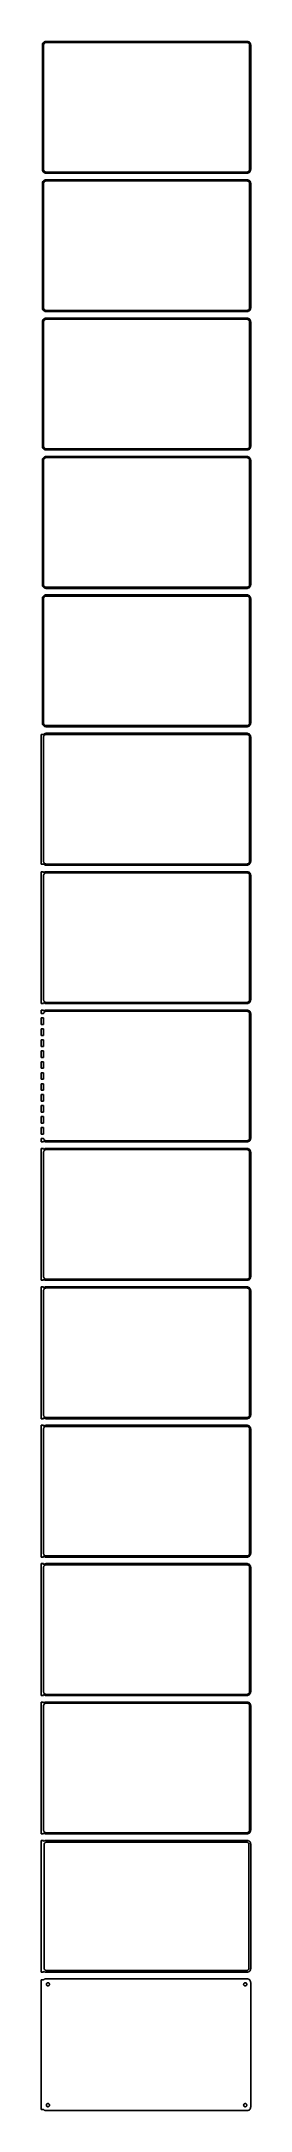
# Model space of a CAD drawing. Header units: metres. Extents: x -144 to 142, y 2745 to 5571.
import ezdxf

# ---------------------------------------------------------------- set-up
doc = ezdxf.new("R2010")
doc.units = ezdxf.units.M

msp = doc.modelspace()

# ---------------------------------------------------------------- linework, layer by layer
for p, q in [((-142.343, 5567.24), (-142.461, 5566.63)), ((-142.149, 5567.84), (-142.343, 5567.24)), ((-141.882, 5568.41), (-142.149, 5567.84)), ((-141.545, 5568.94), (-141.882, 5568.41)), ((-141.145, 5569.42), (-141.545, 5568.94)), ((-140.687, 5569.85), (-141.145, 5569.42)), ((-140.719, 5566.97), (-140.505, 5567.43)), ((-140.179, 5570.22), (-140.687, 5569.85)), ((-140.505, 5567.43), (-140.236, 5567.85)), ((-140.236, 5567.85), (-139.916, 5568.24)), ((-139.629, 5570.52), (-140.179, 5570.22)), ((-139.916, 5568.24), (-139.55, 5568.58)), ((-139.045, 5570.76), (-139.629, 5570.52)), ((-139.55, 5568.58), (-139.143, 5568.88)), ((-139.143, 5568.88), (-138.703, 5569.12)), ((-138.437, 5570.91), (-139.045, 5570.76)), ((-138.703, 5569.12), (-138.236, 5569.3)), ((-137.814, 5570.99), (-138.437, 5570.91)), ((-138.236, 5569.3), (-137.75, 5569.43)), ((137.814, 5570.99), (-137.814, 5570.99)), ((-137.75, 5569.43), (-137.251, 5569.49)), ((-137.251, 5569.49), (137.251, 5569.49)), ((137.251, 5569.49), (137.75, 5569.43)), ((137.75, 5569.43), (138.236, 5569.3)), ((138.437, 5570.91), (137.814, 5570.99)), ((138.236, 5569.3), (138.703, 5569.12)), ((139.045, 5570.76), (138.437, 5570.91)), ((138.703, 5569.12), (139.143, 5568.88)), ((139.629, 5570.52), (139.045, 5570.76)), ((139.143, 5568.88), (139.55, 5568.58)), ((139.55, 5568.58), (139.916, 5568.24)), ((140.179, 5570.22), (139.629, 5570.52)), ((139.916, 5568.24), (140.236, 5567.85)), ((140.687, 5569.85), (140.179, 5570.22)), ((140.236, 5567.85), (140.505, 5567.43)), ((140.505, 5567.43), (140.719, 5566.97)), ((141.145, 5569.42), (140.687, 5569.85)), ((141.545, 5568.94), (141.145, 5569.42)), ((141.882, 5568.41), (141.545, 5568.94)), ((142.149, 5567.84), (141.882, 5568.41)), ((142.343, 5567.24), (142.149, 5567.84)), ((142.461, 5566.63), (142.343, 5567.24)), ((-142.461, 5566.63), (-142.5, 5566)), ((-142.5, 5566), (-142.5, 5396)), ((-141, 5565.5), (-140.968, 5566)), ((-141, 5396.5), (-141, 5565.5)), ((-140.968, 5566), (-140.874, 5566.49)), ((-140.874, 5566.49), (-140.719, 5566.97)), ((140.719, 5566.97), (140.874, 5566.49)), ((140.874, 5566.49), (140.968, 5566)), ((140.968, 5566), (141, 5565.5)), ((141, 5565.5), (141, 5396.5)), ((142.5, 5566), (142.461, 5566.63)), ((142.5, 5396), (142.5, 5566)), ((-142.5, 5396), (-142.461, 5395.37)), ((-142.461, 5377.63), (-142.5, 5377)), ((-142.5, 5377), (-142.5, 5207)), ((-142.461, 5395.37), (-142.343, 5394.76)), ((-142.343, 5378.24), (-142.461, 5377.63)), ((-142.343, 5394.76), (-142.149, 5394.16)), ((-142.149, 5378.84), (-142.343, 5378.24)), ((-142.149, 5394.16), (-141.882, 5393.59)), ((-141.882, 5379.41), (-142.149, 5378.84)), ((-141.882, 5393.59), (-141.545, 5393.06)), ((-141.545, 5379.94), (-141.882, 5379.41)), ((-141.545, 5393.06), (-141.145, 5392.58)), ((-141.145, 5380.42), (-141.545, 5379.94)), ((-141.145, 5392.58), (-140.687, 5392.15)), ((-140.687, 5380.85), (-141.145, 5380.42)), ((-140.968, 5396), (-141, 5396.5)), ((-141, 5376.5), (-140.968, 5377)), ((-141, 5207.5), (-141, 5376.5)), ((-140.874, 5395.51), (-140.968, 5396)), ((-140.968, 5377), (-140.874, 5377.49)), ((-140.719, 5395.03), (-140.874, 5395.51)), ((-140.874, 5377.49), (-140.719, 5377.97)), ((-140.505, 5394.57), (-140.719, 5395.03)), ((-140.719, 5377.97), (-140.505, 5378.43)), ((-140.687, 5392.15), (-140.179, 5391.78)), ((-140.179, 5381.22), (-140.687, 5380.85)), ((-140.236, 5394.15), (-140.505, 5394.57)), ((-140.505, 5378.43), (-140.236, 5378.85)), ((-139.916, 5393.76), (-140.236, 5394.15)), ((-140.236, 5378.85), (-139.916, 5379.24)), ((-140.179, 5391.78), (-139.629, 5391.48)), ((-139.629, 5381.52), (-140.179, 5381.22)), ((-139.55, 5393.42), (-139.916, 5393.76)), ((-139.916, 5379.24), (-139.55, 5379.58)), ((-139.629, 5391.48), (-139.045, 5391.24)), ((-139.045, 5381.76), (-139.629, 5381.52)), ((-139.143, 5393.12), (-139.55, 5393.42)), ((-139.55, 5379.58), (-139.143, 5379.88)), ((-138.703, 5392.88), (-139.143, 5393.12)), ((-139.143, 5379.88), (-138.703, 5380.12)), ((-139.045, 5391.24), (-138.437, 5391.09)), ((-138.437, 5381.91), (-139.045, 5381.76)), ((-138.236, 5392.7), (-138.703, 5392.88)), ((-138.703, 5380.12), (-138.236, 5380.3)), ((-138.437, 5391.09), (-137.814, 5391.01)), ((-137.814, 5381.99), (-138.437, 5381.91)), ((-137.75, 5392.57), (-138.236, 5392.7)), ((-138.236, 5380.3), (-137.75, 5380.43)), ((-137.814, 5391.01), (137.814, 5391.01)), ((137.814, 5381.99), (-137.814, 5381.99)), ((-137.251, 5392.51), (-137.75, 5392.57)), ((-137.75, 5380.43), (-137.251, 5380.49)), ((137.251, 5392.51), (-137.251, 5392.51)), ((-137.251, 5380.49), (137.251, 5380.49)), ((137.75, 5392.57), (137.251, 5392.51)), ((137.251, 5380.49), (137.75, 5380.43)), ((138.236, 5392.7), (137.75, 5392.57)), ((137.75, 5380.43), (138.236, 5380.3)), ((137.814, 5391.01), (138.437, 5391.09)), ((138.437, 5381.91), (137.814, 5381.99)), ((138.703, 5392.88), (138.236, 5392.7)), ((138.236, 5380.3), (138.703, 5380.12)), ((138.437, 5391.09), (139.045, 5391.24)), ((139.045, 5381.76), (138.437, 5381.91)), ((139.143, 5393.12), (138.703, 5392.88)), ((138.703, 5380.12), (139.143, 5379.88)), ((139.045, 5391.24), (139.629, 5391.48)), ((139.629, 5381.52), (139.045, 5381.76)), ((139.55, 5393.42), (139.143, 5393.12)), ((139.143, 5379.88), (139.55, 5379.58)), ((139.916, 5393.76), (139.55, 5393.42)), ((139.55, 5379.58), (139.916, 5379.24)), ((139.629, 5391.48), (140.179, 5391.78)), ((140.179, 5381.22), (139.629, 5381.52)), ((140.236, 5394.15), (139.916, 5393.76)), ((139.916, 5379.24), (140.236, 5378.85)), ((140.179, 5391.78), (140.687, 5392.15)), ((140.687, 5380.85), (140.179, 5381.22)), ((140.505, 5394.57), (140.236, 5394.15)), ((140.236, 5378.85), (140.505, 5378.43)), ((140.719, 5395.03), (140.505, 5394.57)), ((140.505, 5378.43), (140.719, 5377.97)), ((140.687, 5392.15), (141.145, 5392.58)), ((141.145, 5380.42), (140.687, 5380.85)), ((140.874, 5395.51), (140.719, 5395.03)), ((140.719, 5377.97), (140.874, 5377.49)), ((140.968, 5396), (140.874, 5395.51)), ((140.874, 5377.49), (140.968, 5377)), ((141, 5396.5), (140.968, 5396)), ((140.968, 5377), (141, 5376.5)), ((141, 5376.5), (141, 5207.5)), ((141.145, 5392.58), (141.545, 5393.06)), ((141.545, 5379.94), (141.145, 5380.42)), ((141.545, 5393.06), (141.882, 5393.59)), ((141.882, 5379.41), (141.545, 5379.94)), ((141.882, 5393.59), (142.149, 5394.16)), ((142.149, 5378.84), (141.882, 5379.41)), ((142.149, 5394.16), (142.343, 5394.76)), ((142.343, 5378.24), (142.149, 5378.84)), ((142.343, 5394.76), (142.461, 5395.37)), ((142.461, 5377.63), (142.343, 5378.24)), ((142.461, 5395.37), (142.5, 5396)), ((142.5, 5377), (142.461, 5377.63)), ((142.5, 5207), (142.5, 5377)), ((-142.5, 5207), (-142.461, 5206.37)), ((-142.461, 5206.37), (-142.343, 5205.76)), ((-142.343, 5205.76), (-142.149, 5205.16)), ((-142.149, 5205.16), (-141.882, 5204.59)), ((-141.882, 5204.59), (-141.545, 5204.06)), ((-141.545, 5204.06), (-141.145, 5203.58)), ((-141.145, 5203.58), (-140.687, 5203.15)), ((-140.968, 5207), (-141, 5207.5)), ((-140.874, 5206.51), (-140.968, 5207)), ((-140.719, 5206.03), (-140.874, 5206.51)), ((-140.505, 5205.57), (-140.719, 5206.03)), ((-140.687, 5203.15), (-140.179, 5202.78)), ((-140.236, 5205.15), (-140.505, 5205.57)), ((-139.916, 5204.76), (-140.236, 5205.15)), ((-140.179, 5202.78), (-139.629, 5202.48)), ((-139.55, 5204.42), (-139.916, 5204.76)), ((-139.629, 5202.48), (-139.045, 5202.24)), ((-139.143, 5204.12), (-139.55, 5204.42)), ((-138.703, 5203.88), (-139.143, 5204.12)), ((-139.045, 5202.24), (-138.437, 5202.09)), ((-138.236, 5203.7), (-138.703, 5203.88)), ((-138.437, 5202.09), (-137.814, 5202.01)), ((-137.75, 5203.57), (-138.236, 5203.7)), ((-137.814, 5202.01), (137.814, 5202.01)), ((-137.251, 5203.51), (-137.75, 5203.57)), ((137.251, 5203.51), (-137.251, 5203.51)), ((137.75, 5203.57), (137.251, 5203.51)), ((138.236, 5203.7), (137.75, 5203.57)), ((137.814, 5202.01), (138.437, 5202.09)), ((138.703, 5203.88), (138.236, 5203.7)), ((138.437, 5202.09), (139.045, 5202.24)), ((139.143, 5204.12), (138.703, 5203.88)), ((139.045, 5202.24), (139.629, 5202.48)), ((139.55, 5204.42), (139.143, 5204.12)), ((139.916, 5204.76), (139.55, 5204.42)), ((139.629, 5202.48), (140.179, 5202.78)), ((140.236, 5205.15), (139.916, 5204.76)), ((140.179, 5202.78), (140.687, 5203.15)), ((140.505, 5205.57), (140.236, 5205.15)), ((140.719, 5206.03), (140.505, 5205.57)), ((140.687, 5203.15), (141.145, 5203.58)), ((140.874, 5206.51), (140.719, 5206.03)), ((140.968, 5207), (140.874, 5206.51)), ((141, 5207.5), (140.968, 5207)), ((141.145, 5203.58), (141.545, 5204.06)), ((141.545, 5204.06), (141.882, 5204.59)), ((141.882, 5204.59), (142.149, 5205.16)), ((142.149, 5205.16), (142.343, 5205.76)), ((142.343, 5205.76), (142.461, 5206.37)), ((142.461, 5206.37), (142.5, 5207)), ((-142.461, 5188.63), (-142.5, 5188)), ((-142.5, 5188), (-142.5, 5018)), ((-142.343, 5189.24), (-142.461, 5188.63)), ((-142.149, 5189.84), (-142.343, 5189.24)), ((-141.882, 5190.41), (-142.149, 5189.84)), ((-141.545, 5190.94), (-141.882, 5190.41)), ((-141.145, 5191.42), (-141.545, 5190.94)), ((-140.687, 5191.85), (-141.145, 5191.42)), ((-141, 5187.5), (-140.968, 5188)), ((-141, 5018.5), (-141, 5187.5)), ((-140.968, 5188), (-140.874, 5188.49)), ((-140.874, 5188.49), (-140.719, 5188.97)), ((-140.719, 5188.97), (-140.505, 5189.43)), ((-140.179, 5192.22), (-140.687, 5191.85)), ((-140.505, 5189.43), (-140.236, 5189.85)), ((-140.236, 5189.85), (-139.916, 5190.24)), ((-139.629, 5192.52), (-140.179, 5192.22)), ((-139.916, 5190.24), (-139.55, 5190.58)), ((-139.045, 5192.76), (-139.629, 5192.52)), ((-139.55, 5190.58), (-139.143, 5190.88)), ((-139.143, 5190.88), (-138.703, 5191.12)), ((-138.437, 5192.91), (-139.045, 5192.76)), ((-138.703, 5191.12), (-138.236, 5191.3)), ((-137.814, 5192.99), (-138.437, 5192.91)), ((-138.236, 5191.3), (-137.75, 5191.43)), ((137.814, 5192.99), (-137.814, 5192.99)), ((-137.75, 5191.43), (-137.251, 5191.49)), ((-137.251, 5191.49), (137.251, 5191.49)), ((137.251, 5191.49), (137.75, 5191.43)), ((137.75, 5191.43), (138.236, 5191.3)), ((138.437, 5192.91), (137.814, 5192.99)), ((138.236, 5191.3), (138.703, 5191.12)), ((139.045, 5192.76), (138.437, 5192.91)), ((138.703, 5191.12), (139.143, 5190.88)), ((139.629, 5192.52), (139.045, 5192.76)), ((139.143, 5190.88), (139.55, 5190.58)), ((139.55, 5190.58), (139.916, 5190.24)), ((140.179, 5192.22), (139.629, 5192.52)), ((139.916, 5190.24), (140.236, 5189.85)), ((140.687, 5191.85), (140.179, 5192.22)), ((140.236, 5189.85), (140.505, 5189.43)), ((140.505, 5189.43), (140.719, 5188.97)), ((141.145, 5191.42), (140.687, 5191.85)), ((140.719, 5188.97), (140.874, 5188.49)), ((140.874, 5188.49), (140.968, 5188)), ((140.968, 5188), (141, 5187.5)), ((141, 5187.5), (141, 5018.5)), ((141.545, 5190.94), (141.145, 5191.42)), ((141.882, 5190.41), (141.545, 5190.94)), ((142.149, 5189.84), (141.882, 5190.41)), ((142.343, 5189.24), (142.149, 5189.84)), ((142.461, 5188.63), (142.343, 5189.24)), ((142.5, 5188), (142.461, 5188.63)), ((142.5, 5018), (142.5, 5188)), ((-142.5, 5018), (-142.461, 5017.37)), ((-142.461, 5017.37), (-142.343, 5016.76)), ((-142.343, 5016.76), (-142.149, 5016.16)), ((-142.149, 5016.16), (-141.882, 5015.59)), ((-141.882, 5015.59), (-141.545, 5015.06)), ((-141.545, 5015.06), (-141.145, 5014.58)), ((-141.145, 5002.42), (-141.545, 5001.94)), ((-141.145, 5014.58), (-140.687, 5014.15)), ((-140.687, 5002.85), (-141.145, 5002.42)), ((-140.968, 5018), (-141, 5018.5)), ((-140.874, 5017.51), (-140.968, 5018)), ((-140.719, 5017.03), (-140.874, 5017.51)), ((-140.505, 5016.57), (-140.719, 5017.03)), ((-140.687, 5014.15), (-140.179, 5013.78)), ((-140.179, 5003.22), (-140.687, 5002.85)), ((-140.236, 5016.15), (-140.505, 5016.57)), ((-139.916, 5015.76), (-140.236, 5016.15)), ((-140.179, 5013.78), (-139.629, 5013.48)), ((-139.629, 5003.52), (-140.179, 5003.22)), ((-139.55, 5015.42), (-139.916, 5015.76)), ((-139.629, 5013.48), (-139.045, 5013.24)), ((-139.045, 5003.76), (-139.629, 5003.52)), ((-139.143, 5015.12), (-139.55, 5015.42)), ((-138.703, 5014.88), (-139.143, 5015.12)), ((-139.143, 5001.88), (-138.703, 5002.12)), ((-139.045, 5013.24), (-138.437, 5013.09)), ((-138.437, 5003.91), (-139.045, 5003.76)), ((-138.236, 5014.7), (-138.703, 5014.88)), ((-138.703, 5002.12), (-138.236, 5002.3)), ((-138.437, 5013.09), (-137.814, 5013.01)), ((-137.814, 5003.99), (-138.437, 5003.91)), ((-137.75, 5014.57), (-138.236, 5014.7)), ((-138.236, 5002.3), (-137.75, 5002.43)), ((-137.814, 5013.01), (137.814, 5013.01)), ((137.814, 5003.99), (-137.814, 5003.99)), ((-137.251, 5014.51), (-137.75, 5014.57)), ((-137.75, 5002.43), (-137.251, 5002.49)), ((137.251, 5014.51), (-137.251, 5014.51)), ((-137.251, 5002.49), (137.251, 5002.49)), ((137.75, 5014.57), (137.251, 5014.51)), ((137.251, 5002.49), (137.75, 5002.43)), ((138.236, 5014.7), (137.75, 5014.57)), ((137.75, 5002.43), (138.236, 5002.3)), ((137.814, 5013.01), (138.437, 5013.09)), ((138.437, 5003.91), (137.814, 5003.99)), ((138.703, 5014.88), (138.236, 5014.7)), ((138.236, 5002.3), (138.703, 5002.12)), ((138.437, 5013.09), (139.045, 5013.24)), ((139.045, 5003.76), (138.437, 5003.91)), ((139.143, 5015.12), (138.703, 5014.88)), ((138.703, 5002.12), (139.143, 5001.88)), ((139.045, 5013.24), (139.629, 5013.48)), ((139.629, 5003.52), (139.045, 5003.76)), ((139.55, 5015.42), (139.143, 5015.12)), ((139.916, 5015.76), (139.55, 5015.42)), ((139.629, 5013.48), (140.179, 5013.78)), ((140.179, 5003.22), (139.629, 5003.52)), ((140.236, 5016.15), (139.916, 5015.76)), ((140.179, 5013.78), (140.687, 5014.15)), ((140.687, 5002.85), (140.179, 5003.22)), ((140.505, 5016.57), (140.236, 5016.15)), ((140.719, 5017.03), (140.505, 5016.57)), ((140.687, 5014.15), (141.145, 5014.58)), ((141.145, 5002.42), (140.687, 5002.85)), ((140.874, 5017.51), (140.719, 5017.03)), ((140.968, 5018), (140.874, 5017.51)), ((141, 5018.5), (140.968, 5018)), ((141.145, 5014.58), (141.545, 5015.06)), ((141.545, 5001.94), (141.145, 5002.42)), ((141.545, 5015.06), (141.882, 5015.59)), ((141.882, 5015.59), (142.149, 5016.16)), ((142.149, 5016.16), (142.343, 5016.76)), ((142.343, 5016.76), (142.461, 5017.37)), ((142.461, 5017.37), (142.5, 5018)), ((-142.461, 4999.63), (-142.5, 4999)), ((-142.5, 4999), (-142.5, 4829)), ((-142.343, 5000.24), (-142.461, 4999.63)), ((-142.149, 5000.84), (-142.343, 5000.24)), ((-141.882, 5001.41), (-142.149, 5000.84)), ((-141.545, 5001.94), (-141.882, 5001.41)), ((-141, 4998.5), (-140.968, 4999)), ((-141, 4829.5), (-141, 4998.5)), ((-140.968, 4999), (-140.874, 4999.49)), ((-140.874, 4999.49), (-140.719, 4999.97)), ((-140.719, 4999.97), (-140.505, 5000.43)), ((-140.505, 5000.43), (-140.236, 5000.85)), ((-140.236, 5000.85), (-139.916, 5001.24)), ((-139.916, 5001.24), (-139.55, 5001.58)), ((-139.55, 5001.58), (-139.143, 5001.88)), ((139.143, 5001.88), (139.55, 5001.58)), ((139.55, 5001.58), (139.916, 5001.24)), ((139.916, 5001.24), (140.236, 5000.85)), ((140.236, 5000.85), (140.505, 5000.43)), ((140.505, 5000.43), (140.719, 4999.97)), ((140.719, 4999.97), (140.874, 4999.49)), ((140.874, 4999.49), (140.968, 4999)), ((140.968, 4999), (141, 4998.5)), ((141, 4998.5), (141, 4829.5)), ((141.882, 5001.41), (141.545, 5001.94)), ((142.149, 5000.84), (141.882, 5001.41)), ((142.343, 5000.24), (142.149, 5000.84)), ((142.461, 4999.63), (142.343, 5000.24)), ((142.5, 4999), (142.461, 4999.63)), ((142.5, 4829), (142.5, 4999)), ((-142.5, 4829), (-142.461, 4828.37)), ((-142.461, 4810.63), (-142.5, 4810)), ((-142.5, 4810), (-142.5, 4640)), ((-142.461, 4828.37), (-142.343, 4827.76)), ((-142.343, 4811.24), (-142.461, 4810.63)), ((-142.343, 4827.76), (-142.149, 4827.16)), ((-142.149, 4811.84), (-142.343, 4811.24)), ((-142.149, 4827.16), (-141.882, 4826.59)), ((-141.882, 4812.41), (-142.149, 4811.84)), ((-141.882, 4826.59), (-141.545, 4826.06)), ((-141.545, 4812.94), (-141.882, 4812.41)), ((-141.545, 4826.06), (-141.145, 4825.58)), ((-141.145, 4813.42), (-141.545, 4812.94)), ((-141.145, 4825.58), (-140.687, 4825.15)), ((-140.687, 4813.85), (-141.145, 4813.42)), ((-140.968, 4829), (-141, 4829.5)), ((-141, 4809.5), (-140.968, 4810)), ((-141, 4640.5), (-141, 4809.5)), ((-140.874, 4828.51), (-140.968, 4829)), ((-140.968, 4810), (-140.874, 4810.49)), ((-140.719, 4828.03), (-140.874, 4828.51)), ((-140.874, 4810.49), (-140.719, 4810.97)), ((-140.505, 4827.57), (-140.719, 4828.03)), ((-140.719, 4810.97), (-140.505, 4811.43)), ((-140.687, 4825.15), (-140.179, 4824.78)), ((-140.179, 4814.22), (-140.687, 4813.85)), ((-140.236, 4827.15), (-140.505, 4827.57)), ((-140.505, 4811.43), (-140.236, 4811.85)), ((-139.916, 4826.76), (-140.236, 4827.15)), ((-140.236, 4811.85), (-139.916, 4812.24)), ((-140.179, 4824.78), (-139.629, 4824.48)), ((-139.629, 4814.52), (-140.179, 4814.22)), ((-139.55, 4826.42), (-139.916, 4826.76)), ((-139.916, 4812.24), (-139.55, 4812.58)), ((-139.629, 4824.48), (-139.045, 4824.24)), ((-139.045, 4814.76), (-139.629, 4814.52)), ((-139.143, 4826.12), (-139.55, 4826.42)), ((-139.55, 4812.58), (-139.143, 4812.88)), ((-138.703, 4825.88), (-139.143, 4826.12)), ((-139.143, 4812.88), (-138.703, 4813.12)), ((-139.045, 4824.24), (-138.437, 4824.09)), ((-138.437, 4814.91), (-139.045, 4814.76)), ((-138.236, 4825.7), (-138.703, 4825.88)), ((-138.703, 4813.12), (-138.236, 4813.3)), ((-138.437, 4824.09), (-137.814, 4824.01)), ((-137.814, 4814.99), (-138.437, 4814.91)), ((-137.75, 4825.57), (-138.236, 4825.7)), ((-138.236, 4813.3), (-137.75, 4813.43)), ((-137.814, 4824.01), (137.814, 4824.01)), ((137.814, 4814.99), (-137.814, 4814.99)), ((-137.251, 4825.51), (-137.75, 4825.57)), ((-137.75, 4813.43), (-137.251, 4813.49)), ((137.251, 4825.51), (-137.251, 4825.51)), ((-137.251, 4813.49), (137.251, 4813.49)), ((137.75, 4825.57), (137.251, 4825.51)), ((137.251, 4813.49), (137.75, 4813.43)), ((138.236, 4825.7), (137.75, 4825.57)), ((137.75, 4813.43), (138.236, 4813.3)), ((137.814, 4824.01), (138.437, 4824.09)), ((138.437, 4814.91), (137.814, 4814.99)), ((138.703, 4825.88), (138.236, 4825.7)), ((138.236, 4813.3), (138.703, 4813.12)), ((138.437, 4824.09), (139.045, 4824.24)), ((139.045, 4814.76), (138.437, 4814.91)), ((139.143, 4826.12), (138.703, 4825.88)), ((138.703, 4813.12), (139.143, 4812.88)), ((139.045, 4824.24), (139.629, 4824.48)), ((139.629, 4814.52), (139.045, 4814.76)), ((139.55, 4826.42), (139.143, 4826.12)), ((139.143, 4812.88), (139.55, 4812.58)), ((139.916, 4826.76), (139.55, 4826.42)), ((139.55, 4812.58), (139.916, 4812.24)), ((139.629, 4824.48), (140.179, 4824.78)), ((140.179, 4814.22), (139.629, 4814.52)), ((140.236, 4827.15), (139.916, 4826.76)), ((139.916, 4812.24), (140.236, 4811.85)), ((140.179, 4824.78), (140.687, 4825.15)), ((140.687, 4813.85), (140.179, 4814.22)), ((140.505, 4827.57), (140.236, 4827.15)), ((140.236, 4811.85), (140.505, 4811.43)), ((140.719, 4828.03), (140.505, 4827.57)), ((140.505, 4811.43), (140.719, 4810.97)), ((140.687, 4825.15), (141.145, 4825.58)), ((141.145, 4813.42), (140.687, 4813.85)), ((140.874, 4828.51), (140.719, 4828.03)), ((140.719, 4810.97), (140.874, 4810.49)), ((140.968, 4829), (140.874, 4828.51)), ((140.874, 4810.49), (140.968, 4810)), ((141, 4829.5), (140.968, 4829)), ((140.968, 4810), (141, 4809.5)), ((141, 4809.5), (141, 4640.5)), ((141.145, 4825.58), (141.545, 4826.06)), ((141.545, 4812.94), (141.145, 4813.42)), ((141.545, 4826.06), (141.882, 4826.59)), ((141.882, 4812.41), (141.545, 4812.94)), ((141.882, 4826.59), (142.149, 4827.16)), ((142.149, 4811.84), (141.882, 4812.41)), ((142.149, 4827.16), (142.343, 4827.76)), ((142.343, 4811.24), (142.149, 4811.84)), ((142.343, 4827.76), (142.461, 4828.37)), ((142.461, 4810.63), (142.343, 4811.24)), ((142.461, 4828.37), (142.5, 4829)), ((142.5, 4810), (142.461, 4810.63)), ((142.5, 4640), (142.5, 4810)), ((-142.5, 4640), (-142.461, 4639.37)), ((-142.461, 4639.37), (-142.343, 4638.76)), ((-142.343, 4638.76), (-142.149, 4638.16)), ((-142.149, 4638.16), (-141.882, 4637.59)), ((-141.882, 4637.59), (-141.545, 4637.06)), ((-141.545, 4637.06), (-141.145, 4636.58)), ((-141.145, 4636.58), (-140.687, 4636.15)), ((-140.968, 4640), (-141, 4640.5)), ((-140.874, 4639.51), (-140.968, 4640)), ((-140.719, 4639.03), (-140.874, 4639.51)), ((-140.505, 4638.57), (-140.719, 4639.03)), ((-140.687, 4636.15), (-140.179, 4635.78)), ((-140.236, 4638.15), (-140.505, 4638.57)), ((-139.916, 4637.76), (-140.236, 4638.15)), ((-140.179, 4635.78), (-139.629, 4635.48)), ((-139.55, 4637.42), (-139.916, 4637.76)), ((-139.629, 4635.48), (-139.045, 4635.24)), ((-139.143, 4637.12), (-139.55, 4637.42)), ((-138.703, 4636.88), (-139.143, 4637.12)), ((-139.045, 4635.24), (-138.437, 4635.09)), ((-138.236, 4636.7), (-138.703, 4636.88)), ((-138.437, 4635.09), (-137.814, 4635.01)), ((-137.75, 4636.57), (-138.236, 4636.7)), ((-137.814, 4635.01), (137.814, 4635.01)), ((-137.251, 4636.51), (-137.75, 4636.57)), ((137.251, 4636.51), (-137.251, 4636.51)), ((137.75, 4636.57), (137.251, 4636.51)), ((138.236, 4636.7), (137.75, 4636.57)), ((137.814, 4635.01), (138.437, 4635.09)), ((138.703, 4636.88), (138.236, 4636.7)), ((138.437, 4635.09), (139.045, 4635.24)), ((139.143, 4637.12), (138.703, 4636.88)), ((139.045, 4635.24), (139.629, 4635.48)), ((139.55, 4637.42), (139.143, 4637.12)), ((139.916, 4637.76), (139.55, 4637.42)), ((139.629, 4635.48), (140.179, 4635.78)), ((140.236, 4638.15), (139.916, 4637.76)), ((140.179, 4635.78), (140.687, 4636.15)), ((140.505, 4638.57), (140.236, 4638.15)), ((140.719, 4639.03), (140.505, 4638.57)), ((140.687, 4636.15), (141.145, 4636.58)), ((140.874, 4639.51), (140.719, 4639.03)), ((140.968, 4640), (140.874, 4639.51)), ((141, 4640.5), (140.968, 4640)), ((141.145, 4636.58), (141.545, 4637.06)), ((141.545, 4637.06), (141.882, 4637.59)), ((141.882, 4637.59), (142.149, 4638.16)), ((142.149, 4638.16), (142.343, 4638.76)), ((142.343, 4638.76), (142.461, 4639.37)), ((142.461, 4639.37), (142.5, 4640)), ((-141, 4624.56), (-144, 4624.56)), ((-144, 4624.56), (-144, 4447.44)), ((-140.687, 4624.85), (-141, 4624.56)), ((-141, 4620.5), (-140.968, 4621)), ((-141, 4451.5), (-141, 4620.5)), ((-140.968, 4621), (-140.874, 4621.49)), ((-140.874, 4621.49), (-140.719, 4621.97)), ((-140.719, 4621.97), (-140.505, 4622.43)), ((-140.179, 4625.22), (-140.687, 4624.85)), ((-140.505, 4622.43), (-140.236, 4622.85)), ((-140.236, 4622.85), (-139.916, 4623.24)), ((-139.629, 4625.52), (-140.179, 4625.22)), ((-139.916, 4623.24), (-139.55, 4623.58)), ((-139.045, 4625.76), (-139.629, 4625.52)), ((-139.55, 4623.58), (-139.143, 4623.88)), ((-139.143, 4623.88), (-138.703, 4624.12)), ((-138.437, 4625.91), (-139.045, 4625.76)), ((-138.703, 4624.12), (-138.236, 4624.3)), ((-137.814, 4625.99), (-138.437, 4625.91)), ((-138.236, 4624.3), (-137.75, 4624.43)), ((137.814, 4625.99), (-137.814, 4625.99)), ((-137.75, 4624.43), (-137.251, 4624.49)), ((-137.251, 4624.49), (137.251, 4624.49)), ((137.251, 4624.49), (137.75, 4624.43)), ((137.75, 4624.43), (138.236, 4624.3)), ((138.437, 4625.91), (137.814, 4625.99)), ((138.236, 4624.3), (138.703, 4624.12)), ((139.045, 4625.76), (138.437, 4625.91)), ((138.703, 4624.12), (139.143, 4623.88)), ((139.629, 4625.52), (139.045, 4625.76)), ((139.143, 4623.88), (139.55, 4623.58)), ((139.55, 4623.58), (139.916, 4623.24)), ((140.179, 4625.22), (139.629, 4625.52)), ((139.916, 4623.24), (140.236, 4622.85)), ((140.687, 4624.85), (140.179, 4625.22)), ((140.236, 4622.85), (140.505, 4622.43)), ((140.505, 4622.43), (140.719, 4621.97)), ((141.145, 4624.42), (140.687, 4624.85)), ((140.719, 4621.97), (140.874, 4621.49)), ((140.874, 4621.49), (140.968, 4621)), ((140.968, 4621), (141, 4620.5)), ((141, 4620.5), (141, 4451.5)), ((141.545, 4623.94), (141.145, 4624.42)), ((141.882, 4623.41), (141.545, 4623.94)), ((142.149, 4622.84), (141.882, 4623.41)), ((142.343, 4622.24), (142.149, 4622.84)), ((142.461, 4621.63), (142.343, 4622.24)), ((142.5, 4621), (142.461, 4621.63)), ((142.5, 4451), (142.5, 4621)), ((-144, 4447.44), (-141, 4447.44)), ((-141, 4436.97), (-144, 4436.97)), ((-144, 4436.97), (-144, 4257.03)), ((-140.968, 4451), (-141, 4451.5)), ((-141, 4447.44), (-140.687, 4447.15)), ((-141, 4435.56), (-141, 4436.97)), ((-140.874, 4450.51), (-140.968, 4451)), ((-140.719, 4450.03), (-140.874, 4450.51)), ((-140.505, 4449.57), (-140.719, 4450.03)), ((-140.687, 4447.15), (-140.179, 4446.78)), ((-140.236, 4449.15), (-140.505, 4449.57)), ((-139.916, 4448.76), (-140.236, 4449.15)), ((-140.179, 4446.78), (-139.629, 4446.48)), ((-139.55, 4448.42), (-139.916, 4448.76)), ((-139.629, 4446.48), (-139.045, 4446.24)), ((-139.143, 4448.12), (-139.55, 4448.42)), ((-138.703, 4447.88), (-139.143, 4448.12)), ((-139.045, 4446.24), (-138.437, 4446.09)), ((-138.437, 4436.91), (-139.045, 4436.76)), ((-138.236, 4447.7), (-138.703, 4447.88)), ((-138.437, 4446.09), (-137.814, 4446.01)), ((-137.814, 4436.99), (-138.437, 4436.91)), ((-137.75, 4447.57), (-138.236, 4447.7)), ((-137.814, 4446.01), (137.814, 4446.01)), ((137.814, 4436.99), (-137.814, 4436.99)), ((-137.251, 4447.51), (-137.75, 4447.57)), ((137.251, 4447.51), (-137.251, 4447.51)), ((137.75, 4447.57), (137.251, 4447.51)), ((138.236, 4447.7), (137.75, 4447.57)), ((137.814, 4446.01), (138.437, 4446.09)), ((138.437, 4436.91), (137.814, 4436.99)), ((138.703, 4447.88), (138.236, 4447.7)), ((138.437, 4446.09), (139.045, 4446.24)), ((139.045, 4436.76), (138.437, 4436.91)), ((139.143, 4448.12), (138.703, 4447.88)), ((139.045, 4446.24), (139.629, 4446.48)), ((139.55, 4448.42), (139.143, 4448.12)), ((139.916, 4448.76), (139.55, 4448.42)), ((139.629, 4446.48), (140.179, 4446.78)), ((140.236, 4449.15), (139.916, 4448.76)), ((140.179, 4446.78), (140.687, 4447.15)), ((140.505, 4449.57), (140.236, 4449.15)), ((140.719, 4450.03), (140.505, 4449.57)), ((140.687, 4447.15), (141.145, 4447.58)), ((140.874, 4450.51), (140.719, 4450.03)), ((140.968, 4451), (140.874, 4450.51)), ((141, 4451.5), (140.968, 4451)), ((141.145, 4447.58), (141.545, 4448.06)), ((141.545, 4448.06), (141.882, 4448.59)), ((141.882, 4448.59), (142.149, 4449.16)), ((142.149, 4449.16), (142.343, 4449.76)), ((142.343, 4449.76), (142.461, 4450.37)), ((142.461, 4450.37), (142.5, 4451)), ((-140.687, 4435.85), (-141, 4435.56)), ((-141, 4431.5), (-140.968, 4432)), ((-141, 4262.5), (-141, 4431.5)), ((-140.968, 4432), (-140.874, 4432.49)), ((-140.874, 4432.49), (-140.719, 4432.97)), ((-140.719, 4432.97), (-140.505, 4433.43)), ((-140.179, 4436.22), (-140.687, 4435.85)), ((-140.505, 4433.43), (-140.236, 4433.85)), ((-140.236, 4433.85), (-139.916, 4434.24)), ((-139.629, 4436.52), (-140.179, 4436.22)), ((-139.916, 4434.24), (-139.55, 4434.58)), ((-139.045, 4436.76), (-139.629, 4436.52)), ((-139.55, 4434.58), (-139.143, 4434.88)), ((-139.143, 4434.88), (-138.703, 4435.12)), ((-138.703, 4435.12), (-138.236, 4435.3)), ((-138.236, 4435.3), (-137.75, 4435.43)), ((-137.75, 4435.43), (-137.251, 4435.49)), ((-137.251, 4435.49), (137.251, 4435.49)), ((137.251, 4435.49), (137.75, 4435.43)), ((137.75, 4435.43), (138.236, 4435.3)), ((138.236, 4435.3), (138.703, 4435.12)), ((138.703, 4435.12), (139.143, 4434.88)), ((139.629, 4436.52), (139.045, 4436.76)), ((139.143, 4434.88), (139.55, 4434.58)), ((139.55, 4434.58), (139.916, 4434.24)), ((140.179, 4436.22), (139.629, 4436.52)), ((139.916, 4434.24), (140.236, 4433.85)), ((140.687, 4435.85), (140.179, 4436.22)), ((140.236, 4433.85), (140.505, 4433.43)), ((140.505, 4433.43), (140.719, 4432.97)), ((141.145, 4435.42), (140.687, 4435.85)), ((140.719, 4432.97), (140.874, 4432.49)), ((140.874, 4432.49), (140.968, 4432)), ((140.968, 4432), (141, 4431.5)), ((141, 4431.5), (141, 4262.5)), ((141.545, 4434.94), (141.145, 4435.42)), ((141.882, 4434.41), (141.545, 4434.94)), ((142.149, 4433.84), (141.882, 4434.41)), ((142.343, 4433.24), (142.149, 4433.84)), ((142.461, 4432.63), (142.343, 4433.24)), ((142.5, 4432), (142.461, 4432.63)), ((142.5, 4262), (142.5, 4432)), ((-144, 4257.03), (-141, 4257.03)), ((-141, 4247.99), (-144, 4247.99)), ((-144, 4247.99), (-144, 4243.49)), ((-144, 4243.49), (-140.874, 4243.49)), ((-140.968, 4262), (-141, 4262.5)), ((-141, 4257.03), (-141, 4258.44)), ((-141, 4258.44), (-140.687, 4258.15)), ((-141, 4246.56), (-141, 4247.99)), ((-140.687, 4246.85), (-141, 4246.56)), ((-140.874, 4261.51), (-140.968, 4262)), ((-140.719, 4261.03), (-140.874, 4261.51)), ((-140.874, 4243.49), (-140.719, 4243.97)), ((-140.874, 4243.49), (-140.874, 4243.49)), ((-140.505, 4260.57), (-140.719, 4261.03)), ((-140.719, 4243.97), (-140.505, 4244.43)), ((-140.687, 4258.15), (-140.179, 4257.78)), ((-140.179, 4247.22), (-140.687, 4246.85)), ((-140.236, 4260.15), (-140.505, 4260.57)), ((-140.505, 4244.43), (-140.236, 4244.85)), ((-139.916, 4259.76), (-140.236, 4260.15)), ((-140.236, 4244.85), (-139.916, 4245.24)), ((-140.179, 4257.78), (-139.629, 4257.48)), ((-139.629, 4247.52), (-140.179, 4247.22)), ((-139.55, 4259.42), (-139.916, 4259.76)), ((-139.916, 4245.24), (-139.55, 4245.58)), ((-139.629, 4257.48), (-139.045, 4257.24)), ((-139.045, 4247.76), (-139.629, 4247.52)), ((-139.143, 4259.12), (-139.55, 4259.42)), ((-139.55, 4245.58), (-139.143, 4245.88)), ((-138.703, 4258.88), (-139.143, 4259.12)), ((-139.143, 4245.88), (-138.703, 4246.12)), ((-139.045, 4257.24), (-138.437, 4257.09)), ((-138.437, 4247.91), (-139.045, 4247.76)), ((-138.236, 4258.7), (-138.703, 4258.88)), ((-138.703, 4246.12), (-138.236, 4246.3)), ((-138.437, 4257.09), (-137.814, 4257.01)), ((-137.814, 4247.99), (-138.437, 4247.91)), ((-137.75, 4258.57), (-138.236, 4258.7)), ((-138.236, 4246.3), (-137.75, 4246.43)), ((-137.814, 4257.01), (137.814, 4257.01)), ((137.814, 4247.99), (-137.814, 4247.99)), ((-137.251, 4258.51), (-137.75, 4258.57)), ((-137.75, 4246.43), (-137.251, 4246.49)), ((137.251, 4258.51), (-137.251, 4258.51)), ((-137.251, 4246.49), (137.251, 4246.49)), ((137.75, 4258.57), (137.251, 4258.51)), ((137.251, 4246.49), (137.75, 4246.43)), ((138.236, 4258.7), (137.75, 4258.57)), ((137.75, 4246.43), (138.236, 4246.3)), ((137.814, 4257.01), (138.437, 4257.09)), ((138.437, 4247.91), (137.814, 4247.99)), ((138.703, 4258.88), (138.236, 4258.7)), ((138.236, 4246.3), (138.703, 4246.12)), ((138.437, 4257.09), (139.045, 4257.24)), ((139.045, 4247.76), (138.437, 4247.91)), ((139.143, 4259.12), (138.703, 4258.88)), ((138.703, 4246.12), (139.143, 4245.88)), ((139.045, 4257.24), (139.629, 4257.48)), ((139.629, 4247.52), (139.045, 4247.76)), ((139.55, 4259.42), (139.143, 4259.12)), ((139.143, 4245.88), (139.55, 4245.58)), ((139.916, 4259.76), (139.55, 4259.42)), ((139.55, 4245.58), (139.916, 4245.24)), ((139.629, 4257.48), (140.179, 4257.78)), ((140.179, 4247.22), (139.629, 4247.52)), ((140.236, 4260.15), (139.916, 4259.76)), ((139.916, 4245.24), (140.236, 4244.85)), ((140.179, 4257.78), (140.687, 4258.15)), ((140.687, 4246.85), (140.179, 4247.22)), ((140.505, 4260.57), (140.236, 4260.15)), ((140.236, 4244.85), (140.505, 4244.43)), ((140.719, 4261.03), (140.505, 4260.57)), ((140.505, 4244.43), (140.719, 4243.97)), ((140.687, 4258.15), (141.145, 4258.58)), ((141.145, 4246.42), (140.687, 4246.85)), ((140.874, 4261.51), (140.719, 4261.03)), ((140.719, 4243.97), (140.874, 4243.49)), ((140.968, 4262), (140.874, 4261.51)), ((140.874, 4243.49), (140.968, 4243)), ((141, 4262.5), (140.968, 4262)), ((140.968, 4243), (141, 4242.5)), ((141, 4242.5), (141, 4073.5)), ((141.145, 4258.58), (141.545, 4259.06)), ((141.545, 4245.94), (141.145, 4246.42)), ((141.545, 4259.06), (141.882, 4259.59)), ((141.882, 4245.41), (141.545, 4245.94)), ((141.882, 4259.59), (142.149, 4260.16)), ((142.149, 4244.84), (141.882, 4245.41)), ((142.149, 4260.16), (142.343, 4260.76)), ((142.343, 4244.24), (142.149, 4244.84)), ((142.343, 4260.76), (142.461, 4261.37)), ((142.461, 4243.63), (142.343, 4244.24)), ((142.461, 4261.37), (142.5, 4262)), ((142.5, 4243), (142.461, 4243.63)), ((142.5, 4073), (142.5, 4243)), ((-141, 4237.51), (-144, 4237.51)), ((-144, 4237.51), (-144, 4228.49)), ((-144, 4228.49), (-141, 4228.49)), ((-141, 4222.51), (-144, 4222.51)), ((-144, 4222.51), (-144, 4213.49)), ((-144, 4213.49), (-141, 4213.49)), ((-141, 4228.49), (-141, 4237.51)), ((-141, 4213.49), (-141, 4222.51)), ((-141, 4207.51), (-144, 4207.51)), ((-144, 4207.51), (-144, 4198.49)), ((-144, 4198.49), (-141, 4198.49)), ((-141, 4192.51), (-144, 4192.51)), ((-144, 4192.51), (-144, 4183.49)), ((-144, 4183.49), (-141, 4183.49)), ((-141, 4198.49), (-141, 4207.51)), ((-141, 4183.49), (-141, 4192.51)), ((-141, 4177.51), (-144, 4177.51)), ((-144, 4177.51), (-144, 4168.49)), ((-144, 4168.49), (-141, 4168.49)), ((-141, 4162.51), (-144, 4162.51)), ((-144, 4162.51), (-144, 4153.49)), ((-141, 4168.49), (-141, 4177.51)), ((-141, 4153.49), (-141, 4162.51)), ((-144, 4153.49), (-141, 4153.49)), ((-141, 4147.51), (-144, 4147.51)), ((-144, 4147.51), (-144, 4138.49)), ((-144, 4138.49), (-141, 4138.49)), ((-141, 4132.51), (-144, 4132.51)), ((-144, 4132.51), (-144, 4123.49)), ((-141, 4138.49), (-141, 4147.51)), ((-141, 4123.49), (-141, 4132.51)), ((-144, 4123.49), (-141, 4123.49)), ((-141, 4117.51), (-144, 4117.51)), ((-144, 4117.51), (-144, 4108.49)), ((-144, 4108.49), (-141, 4108.49)), ((-141, 4102.51), (-144, 4102.51)), ((-144, 4102.51), (-144, 4093.49)), ((-141, 4108.49), (-141, 4117.51)), ((-141, 4093.49), (-141, 4102.51)), ((-144, 4093.49), (-141, 4093.49)), ((-141, 4087.51), (-144, 4087.51)), ((-144, 4087.51), (-144, 4078.49)), ((-144, 4078.49), (-141, 4078.49)), ((-140.874, 4072.51), (-144, 4072.51)), ((-144, 4072.51), (-144, 4068.01)), ((-141, 4078.49), (-141, 4087.51)), ((-141, 4069.44), (-140.687, 4069.15)), ((-141, 4068.01), (-141, 4069.44)), ((-140.719, 4072.03), (-140.874, 4072.51)), ((-140.874, 4072.51), (-140.874, 4072.51)), ((-140.505, 4071.57), (-140.719, 4072.03)), ((-140.236, 4071.15), (-140.505, 4071.57)), ((-139.916, 4070.76), (-140.236, 4071.15)), ((-139.55, 4070.42), (-139.916, 4070.76)), ((-139.143, 4070.12), (-139.55, 4070.42)), ((-138.703, 4069.88), (-139.143, 4070.12)), ((-138.236, 4069.7), (-138.703, 4069.88)), ((-137.75, 4069.57), (-138.236, 4069.7)), ((-137.251, 4069.51), (-137.75, 4069.57)), ((137.251, 4069.51), (-137.251, 4069.51)), ((137.75, 4069.57), (137.251, 4069.51)), ((138.236, 4069.7), (137.75, 4069.57)), ((138.703, 4069.88), (138.236, 4069.7)), ((139.143, 4070.12), (138.703, 4069.88)), ((139.55, 4070.42), (139.143, 4070.12)), ((139.916, 4070.76), (139.55, 4070.42)), ((140.236, 4071.15), (139.916, 4070.76)), ((140.505, 4071.57), (140.236, 4071.15)), ((140.719, 4072.03), (140.505, 4071.57)), ((140.687, 4069.15), (141.145, 4069.58)), ((140.874, 4072.51), (140.719, 4072.03)), ((140.968, 4073), (140.874, 4072.51)), ((141, 4073.5), (140.968, 4073)), ((141.145, 4069.58), (141.545, 4070.06)), ((141.545, 4070.06), (141.882, 4070.59)), ((141.882, 4070.59), (142.149, 4071.16)), ((142.149, 4071.16), (142.343, 4071.76)), ((142.343, 4071.76), (142.461, 4072.37)), ((142.461, 4072.37), (142.5, 4073)), ((-144, 4068.01), (-141, 4068.01)), ((-141, 4058.99), (-144, 4058.99)), ((-144, 4058.99), (-144, 3879.01)), ((-141, 4057.56), (-141, 4058.99)), ((-140.687, 4057.85), (-141, 4057.56)), ((-141, 4053.5), (-140.968, 4054)), ((-141, 3884.5), (-141, 4053.5)), ((-140.968, 4054), (-140.874, 4054.49)), ((-140.874, 4054.49), (-140.719, 4054.97)), ((-140.719, 4054.97), (-140.505, 4055.43)), ((-140.687, 4069.15), (-140.179, 4068.78)), ((-140.179, 4058.22), (-140.687, 4057.85)), ((-140.505, 4055.43), (-140.236, 4055.85)), ((-140.236, 4055.85), (-139.916, 4056.24)), ((-140.179, 4068.78), (-139.629, 4068.48)), ((-139.629, 4058.52), (-140.179, 4058.22)), ((-139.916, 4056.24), (-139.55, 4056.58)), ((-139.629, 4068.48), (-139.045, 4068.24)), ((-139.045, 4058.76), (-139.629, 4058.52)), ((-139.55, 4056.58), (-139.143, 4056.88)), ((-139.143, 4056.88), (-138.703, 4057.12)), ((-139.045, 4068.24), (-138.437, 4068.09)), ((-138.437, 4058.91), (-139.045, 4058.76)), ((-138.703, 4057.12), (-138.236, 4057.3)), ((-138.437, 4068.09), (-137.814, 4068.01)), ((-137.814, 4058.99), (-138.437, 4058.91)), ((-138.236, 4057.3), (-137.75, 4057.43)), ((-137.814, 4068.01), (137.814, 4068.01)), ((137.814, 4058.99), (-137.814, 4058.99)), ((-137.75, 4057.43), (-137.251, 4057.49)), ((-137.251, 4057.49), (137.251, 4057.49)), ((137.251, 4057.49), (137.75, 4057.43)), ((137.75, 4057.43), (138.236, 4057.3)), ((137.814, 4068.01), (138.437, 4068.09)), ((138.437, 4058.91), (137.814, 4058.99)), ((138.236, 4057.3), (138.703, 4057.12)), ((138.437, 4068.09), (139.045, 4068.24)), ((139.045, 4058.76), (138.437, 4058.91)), ((138.703, 4057.12), (139.143, 4056.88)), ((139.045, 4068.24), (139.629, 4068.48)), ((139.629, 4058.52), (139.045, 4058.76)), ((139.143, 4056.88), (139.55, 4056.58)), ((139.55, 4056.58), (139.916, 4056.24)), ((139.629, 4068.48), (140.179, 4068.78)), ((140.179, 4058.22), (139.629, 4058.52)), ((139.916, 4056.24), (140.236, 4055.85)), ((140.179, 4068.78), (140.687, 4069.15)), ((140.687, 4057.85), (140.179, 4058.22)), ((140.236, 4055.85), (140.505, 4055.43)), ((140.505, 4055.43), (140.719, 4054.97)), ((141.145, 4057.42), (140.687, 4057.85)), ((140.719, 4054.97), (140.874, 4054.49)), ((140.874, 4054.49), (140.968, 4054)), ((140.968, 4054), (141, 4053.5)), ((141, 4053.5), (141, 3884.5)), ((141.545, 4056.94), (141.145, 4057.42)), ((141.882, 4056.41), (141.545, 4056.94)), ((142.149, 4055.84), (141.882, 4056.41)), ((142.343, 4055.24), (142.149, 4055.84)), ((142.461, 4054.63), (142.343, 4055.24)), ((142.5, 4054), (142.461, 4054.63)), ((142.5, 3884), (142.5, 4054)), ((-144, 3879.01), (-141, 3879.01)), ((-140.968, 3884), (-141, 3884.5)), ((-141, 3880.44), (-140.687, 3880.15)), ((-141, 3879.01), (-141, 3880.44)), ((-140.874, 3883.51), (-140.968, 3884)), ((-140.719, 3883.03), (-140.874, 3883.51)), ((-140.505, 3882.57), (-140.719, 3883.03)), ((-140.687, 3880.15), (-140.179, 3879.78)), ((-140.236, 3882.15), (-140.505, 3882.57)), ((-139.916, 3881.76), (-140.236, 3882.15)), ((-140.179, 3879.78), (-139.629, 3879.48)), ((-139.55, 3881.42), (-139.916, 3881.76)), ((-139.629, 3879.48), (-139.045, 3879.24)), ((-139.143, 3881.12), (-139.55, 3881.42)), ((-138.703, 3880.88), (-139.143, 3881.12)), ((-139.045, 3879.24), (-138.437, 3879.09)), ((-138.236, 3880.7), (-138.703, 3880.88)), ((-138.437, 3879.09), (-137.814, 3879.01)), ((-137.75, 3880.57), (-138.236, 3880.7)), ((-137.814, 3879.01), (137.814, 3879.01)), ((-137.251, 3880.51), (-137.75, 3880.57)), ((137.251, 3880.51), (-137.251, 3880.51)), ((137.75, 3880.57), (137.251, 3880.51)), ((138.236, 3880.7), (137.75, 3880.57)), ((137.814, 3879.01), (138.437, 3879.09)), ((138.703, 3880.88), (138.236, 3880.7)), ((138.437, 3879.09), (139.045, 3879.24)), ((139.143, 3881.12), (138.703, 3880.88)), ((139.045, 3879.24), (139.629, 3879.48)), ((139.55, 3881.42), (139.143, 3881.12)), ((139.916, 3881.76), (139.55, 3881.42)), ((139.629, 3879.48), (140.179, 3879.78)), ((140.236, 3882.15), (139.916, 3881.76)), ((140.179, 3879.78), (140.687, 3880.15)), ((140.505, 3882.57), (140.236, 3882.15)), ((140.719, 3883.03), (140.505, 3882.57)), ((140.687, 3880.15), (141.145, 3880.58)), ((140.874, 3883.51), (140.719, 3883.03)), ((140.968, 3884), (140.874, 3883.51)), ((141, 3884.5), (140.968, 3884)), ((141.145, 3880.58), (141.545, 3881.06)), ((141.545, 3881.06), (141.882, 3881.59)), ((141.882, 3881.59), (142.149, 3882.16)), ((142.149, 3882.16), (142.343, 3882.76)), ((142.343, 3882.76), (142.461, 3883.37)), ((142.461, 3883.37), (142.5, 3884)), ((-141, 3869.99), (-144, 3869.99)), ((-144, 3869.99), (-144, 3690.01)), ((-141, 3868.56), (-141, 3869.99)), ((-140.687, 3868.85), (-141, 3868.56)), ((-141, 3864.5), (-140.968, 3865)), ((-141, 3695.5), (-141, 3864.5)), ((-140.968, 3865), (-140.874, 3865.49)), ((-140.874, 3865.49), (-140.719, 3865.97)), ((-140.719, 3865.97), (-140.505, 3866.43)), ((-140.179, 3869.22), (-140.687, 3868.85)), ((-140.505, 3866.43), (-140.236, 3866.85)), ((-140.236, 3866.85), (-139.916, 3867.24)), ((-139.629, 3869.52), (-140.179, 3869.22)), ((-139.916, 3867.24), (-139.55, 3867.58)), ((-139.045, 3869.76), (-139.629, 3869.52)), ((-139.55, 3867.58), (-139.143, 3867.88)), ((-139.143, 3867.88), (-138.703, 3868.12)), ((-138.437, 3869.91), (-139.045, 3869.76)), ((-138.703, 3868.12), (-138.236, 3868.3)), ((-137.814, 3869.99), (-138.437, 3869.91)), ((-138.236, 3868.3), (-137.75, 3868.43)), ((137.814, 3869.99), (-137.814, 3869.99)), ((-137.75, 3868.43), (-137.251, 3868.49)), ((-137.251, 3868.49), (137.251, 3868.49)), ((137.251, 3868.49), (137.75, 3868.43)), ((137.75, 3868.43), (138.236, 3868.3)), ((138.437, 3869.91), (137.814, 3869.99)), ((138.236, 3868.3), (138.703, 3868.12)), ((139.045, 3869.76), (138.437, 3869.91)), ((138.703, 3868.12), (139.143, 3867.88)), ((139.629, 3869.52), (139.045, 3869.76)), ((139.143, 3867.88), (139.55, 3867.58)), ((139.55, 3867.58), (139.916, 3867.24)), ((140.179, 3869.22), (139.629, 3869.52)), ((139.916, 3867.24), (140.236, 3866.85)), ((140.687, 3868.85), (140.179, 3869.22)), ((140.236, 3866.85), (140.505, 3866.43)), ((140.505, 3866.43), (140.719, 3865.97)), ((141.145, 3868.42), (140.687, 3868.85)), ((140.719, 3865.97), (140.874, 3865.49)), ((140.874, 3865.49), (140.968, 3865)), ((140.968, 3865), (141, 3864.5)), ((141, 3864.5), (141, 3695.5)), ((141.545, 3867.94), (141.145, 3868.42)), ((141.882, 3867.41), (141.545, 3867.94)), ((142.149, 3866.84), (141.882, 3867.41)), ((142.343, 3866.24), (142.149, 3866.84)), ((142.461, 3865.63), (142.343, 3866.24)), ((142.5, 3865), (142.461, 3865.63)), ((142.5, 3695), (142.5, 3865)), ((-144, 3690.01), (-141, 3690.01)), ((-141, 3680.99), (-144, 3680.99)), ((-144, 3680.99), (-144, 3501.01)), ((-140.968, 3695), (-141, 3695.5)), ((-141, 3691.44), (-140.687, 3691.15)), ((-141, 3690.01), (-141, 3691.44)), ((-141, 3679.56), (-141, 3680.99)), ((-140.687, 3679.85), (-141, 3679.56)), ((-141, 3675.5), (-140.968, 3676)), ((-141, 3506.5), (-141, 3675.5)), ((-140.874, 3694.51), (-140.968, 3695)), ((-140.968, 3676), (-140.874, 3676.49)), ((-140.719, 3694.03), (-140.874, 3694.51)), ((-140.874, 3676.49), (-140.719, 3676.97)), ((-140.505, 3693.57), (-140.719, 3694.03)), ((-140.719, 3676.97), (-140.505, 3677.43)), ((-140.687, 3691.15), (-140.179, 3690.78)), ((-140.179, 3680.22), (-140.687, 3679.85)), ((-140.236, 3693.15), (-140.505, 3693.57)), ((-140.505, 3677.43), (-140.236, 3677.85)), ((-139.916, 3692.76), (-140.236, 3693.15)), ((-140.236, 3677.85), (-139.916, 3678.24)), ((-140.179, 3690.78), (-139.629, 3690.48)), ((-139.629, 3680.52), (-140.179, 3680.22)), ((-139.55, 3692.42), (-139.916, 3692.76)), ((-139.916, 3678.24), (-139.55, 3678.58)), ((-139.629, 3690.48), (-139.045, 3690.24)), ((-139.045, 3680.76), (-139.629, 3680.52)), ((-139.143, 3692.12), (-139.55, 3692.42)), ((-139.55, 3678.58), (-139.143, 3678.88)), ((-138.703, 3691.88), (-139.143, 3692.12)), ((-139.143, 3678.88), (-138.703, 3679.12)), ((-139.045, 3690.24), (-138.437, 3690.09)), ((-138.437, 3680.91), (-139.045, 3680.76)), ((-138.236, 3691.7), (-138.703, 3691.88)), ((-138.703, 3679.12), (-138.236, 3679.3)), ((-138.437, 3690.09), (-137.814, 3690.01)), ((-137.814, 3680.99), (-138.437, 3680.91)), ((-137.75, 3691.57), (-138.236, 3691.7)), ((-138.236, 3679.3), (-137.75, 3679.43)), ((-137.814, 3690.01), (137.814, 3690.01)), ((137.814, 3680.99), (-137.814, 3680.99)), ((-137.251, 3691.51), (-137.75, 3691.57)), ((-137.75, 3679.43), (-137.251, 3679.49)), ((137.251, 3691.51), (-137.251, 3691.51)), ((-137.251, 3679.49), (137.251, 3679.49)), ((137.75, 3691.57), (137.251, 3691.51)), ((137.251, 3679.49), (137.75, 3679.43)), ((138.236, 3691.7), (137.75, 3691.57)), ((137.75, 3679.43), (138.236, 3679.3)), ((137.814, 3690.01), (138.437, 3690.09)), ((138.437, 3680.91), (137.814, 3680.99)), ((138.703, 3691.88), (138.236, 3691.7)), ((138.236, 3679.3), (138.703, 3679.12)), ((138.437, 3690.09), (139.045, 3690.24)), ((139.045, 3680.76), (138.437, 3680.91)), ((139.143, 3692.12), (138.703, 3691.88)), ((138.703, 3679.12), (139.143, 3678.88)), ((139.045, 3690.24), (139.629, 3690.48)), ((139.629, 3680.52), (139.045, 3680.76)), ((139.55, 3692.42), (139.143, 3692.12)), ((139.143, 3678.88), (139.55, 3678.58)), ((139.916, 3692.76), (139.55, 3692.42)), ((139.55, 3678.58), (139.916, 3678.24)), ((139.629, 3690.48), (140.179, 3690.78)), ((140.179, 3680.22), (139.629, 3680.52)), ((140.236, 3693.15), (139.916, 3692.76)), ((139.916, 3678.24), (140.236, 3677.85)), ((140.179, 3690.78), (140.687, 3691.15)), ((140.687, 3679.85), (140.179, 3680.22)), ((140.505, 3693.57), (140.236, 3693.15)), ((140.236, 3677.85), (140.505, 3677.43)), ((140.719, 3694.03), (140.505, 3693.57)), ((140.505, 3677.43), (140.719, 3676.97)), ((140.687, 3691.15), (141.145, 3691.58)), ((141.145, 3679.42), (140.687, 3679.85)), ((140.874, 3694.51), (140.719, 3694.03)), ((140.719, 3676.97), (140.874, 3676.49)), ((140.968, 3695), (140.874, 3694.51)), ((140.874, 3676.49), (140.968, 3676)), ((141, 3695.5), (140.968, 3695)), ((140.968, 3676), (141, 3675.5)), ((141, 3675.5), (141, 3506.5)), ((141.145, 3691.58), (141.545, 3692.06)), ((141.545, 3678.94), (141.145, 3679.42)), ((141.545, 3692.06), (141.882, 3692.59)), ((141.882, 3678.41), (141.545, 3678.94)), ((141.882, 3692.59), (142.149, 3693.16)), ((142.149, 3677.84), (141.882, 3678.41)), ((142.149, 3693.16), (142.343, 3693.76)), ((142.343, 3677.24), (142.149, 3677.84)), ((142.343, 3693.76), (142.461, 3694.37)), ((142.461, 3676.63), (142.343, 3677.24)), ((142.461, 3694.37), (142.5, 3695)), ((142.5, 3676), (142.461, 3676.63)), ((142.5, 3506), (142.5, 3676)), ((-140.968, 3506), (-141, 3506.5)), ((-140.874, 3505.51), (-140.968, 3506)), ((-140.719, 3505.03), (-140.874, 3505.51)), ((-140.505, 3504.57), (-140.719, 3505.03)), ((-140.236, 3504.15), (-140.505, 3504.57)), ((140.505, 3504.57), (140.236, 3504.15)), ((140.719, 3505.03), (140.505, 3504.57)), ((140.874, 3505.51), (140.719, 3505.03)), ((140.968, 3506), (140.874, 3505.51)), ((141, 3506.5), (140.968, 3506)), ((142.149, 3504.16), (142.343, 3504.76)), ((142.343, 3504.76), (142.461, 3505.37)), ((142.461, 3505.37), (142.5, 3506)), ((-144, 3501.01), (-141, 3501.01)), ((-141, 3491.99), (-144, 3491.99)), ((-144, 3491.99), (-144, 3312.01)), ((-141, 3502.44), (-140.687, 3502.15)), ((-141, 3501.01), (-141, 3502.44)), ((-141, 3490.56), (-141, 3491.99)), ((-140.687, 3490.85), (-141, 3490.56)), ((-141, 3486.5), (-140.968, 3487)), ((-141, 3317.5), (-141, 3486.5)), ((-140.968, 3487), (-140.874, 3487.49)), ((-140.874, 3487.49), (-140.719, 3487.97)), ((-140.719, 3487.97), (-140.505, 3488.43)), ((-140.687, 3502.15), (-140.179, 3501.78)), ((-140.179, 3491.22), (-140.687, 3490.85)), ((-140.505, 3488.43), (-140.236, 3488.85)), ((-139.916, 3503.76), (-140.236, 3504.15)), ((-140.236, 3488.85), (-139.916, 3489.24)), ((-140.179, 3501.78), (-139.629, 3501.48)), ((-139.629, 3491.52), (-140.179, 3491.22)), ((-139.55, 3503.42), (-139.916, 3503.76)), ((-139.916, 3489.24), (-139.55, 3489.58)), ((-139.629, 3501.48), (-139.045, 3501.24)), ((-139.045, 3491.76), (-139.629, 3491.52)), ((-139.143, 3503.12), (-139.55, 3503.42)), ((-139.55, 3489.58), (-139.143, 3489.88)), ((-138.703, 3502.88), (-139.143, 3503.12)), ((-139.143, 3489.88), (-138.703, 3490.12)), ((-139.045, 3501.24), (-138.437, 3501.09)), ((-138.437, 3491.91), (-139.045, 3491.76)), ((-138.236, 3502.7), (-138.703, 3502.88)), ((-138.703, 3490.12), (-138.236, 3490.3)), ((-138.437, 3501.09), (-137.814, 3501.01)), ((-137.814, 3491.99), (-138.437, 3491.91)), ((-137.75, 3502.57), (-138.236, 3502.7)), ((-138.236, 3490.3), (-137.75, 3490.43)), ((-137.814, 3501.01), (137.814, 3501.01)), ((137.814, 3491.99), (-137.814, 3491.99)), ((-137.251, 3502.51), (-137.75, 3502.57)), ((-137.75, 3490.43), (-137.251, 3490.49)), ((137.251, 3502.51), (-137.251, 3502.51)), ((-137.251, 3490.49), (137.251, 3490.49)), ((137.75, 3502.57), (137.251, 3502.51)), ((137.251, 3490.49), (137.75, 3490.43)), ((138.236, 3502.7), (137.75, 3502.57)), ((137.75, 3490.43), (138.236, 3490.3)), ((137.814, 3501.01), (138.437, 3501.09)), ((138.437, 3491.91), (137.814, 3491.99)), ((138.703, 3502.88), (138.236, 3502.7)), ((138.236, 3490.3), (138.703, 3490.12)), ((138.437, 3501.09), (139.045, 3501.24)), ((139.045, 3491.76), (138.437, 3491.91)), ((139.143, 3503.12), (138.703, 3502.88)), ((138.703, 3490.12), (139.143, 3489.88)), ((139.045, 3501.24), (139.629, 3501.48)), ((139.629, 3491.52), (139.045, 3491.76)), ((139.55, 3503.42), (139.143, 3503.12)), ((139.143, 3489.88), (139.55, 3489.58)), ((139.916, 3503.76), (139.55, 3503.42)), ((139.55, 3489.58), (139.916, 3489.24)), ((139.629, 3501.48), (140.179, 3501.78)), ((140.179, 3491.22), (139.629, 3491.52)), ((140.236, 3504.15), (139.916, 3503.76)), ((139.916, 3489.24), (140.236, 3488.85)), ((140.179, 3501.78), (140.687, 3502.15)), ((140.687, 3490.85), (140.179, 3491.22)), ((140.236, 3488.85), (140.505, 3488.43)), ((140.505, 3488.43), (140.719, 3487.97)), ((140.687, 3502.15), (141.145, 3502.58)), ((141.145, 3490.42), (140.687, 3490.85)), ((140.719, 3487.97), (140.874, 3487.49)), ((140.874, 3487.49), (140.968, 3487)), ((140.968, 3487), (141, 3486.5)), ((141, 3486.5), (141, 3317.5)), ((141.145, 3502.58), (141.545, 3503.06)), ((141.545, 3489.94), (141.145, 3490.42)), ((141.545, 3503.06), (141.882, 3503.59)), ((141.882, 3489.41), (141.545, 3489.94)), ((141.882, 3503.59), (142.149, 3504.16)), ((142.149, 3488.84), (141.882, 3489.41)), ((142.343, 3488.24), (142.149, 3488.84)), ((142.461, 3487.63), (142.343, 3488.24)), ((142.5, 3487), (142.461, 3487.63)), ((142.5, 3317), (142.5, 3487)), ((-144, 3312.01), (-141, 3312.01)), ((-140.968, 3317), (-141, 3317.5)), ((-141, 3313.44), (-140.687, 3313.15)), ((-141, 3312.01), (-141, 3313.44)), ((-140.874, 3316.51), (-140.968, 3317)), ((-140.719, 3316.03), (-140.874, 3316.51)), ((-140.505, 3315.57), (-140.719, 3316.03)), ((-140.687, 3313.15), (-140.179, 3312.78)), ((-140.236, 3315.15), (-140.505, 3315.57)), ((-139.916, 3314.76), (-140.236, 3315.15)), ((-140.179, 3312.78), (-139.629, 3312.48)), ((-139.55, 3314.42), (-139.916, 3314.76)), ((-139.629, 3312.48), (-139.045, 3312.24)), ((-139.143, 3314.12), (-139.55, 3314.42)), ((-138.703, 3313.88), (-139.143, 3314.12)), ((-139.045, 3312.24), (-138.437, 3312.09)), ((-138.236, 3313.7), (-138.703, 3313.88)), ((-138.437, 3312.09), (-137.814, 3312.01)), ((-137.75, 3313.57), (-138.236, 3313.7)), ((-137.814, 3312.01), (137.814, 3312.01)), ((-137.251, 3313.51), (-137.75, 3313.57)), ((137.251, 3313.51), (-137.251, 3313.51)), ((137.75, 3313.57), (137.251, 3313.51)), ((138.236, 3313.7), (137.75, 3313.57)), ((137.814, 3312.01), (138.437, 3312.09)), ((138.703, 3313.88), (138.236, 3313.7)), ((138.437, 3312.09), (139.045, 3312.24)), ((139.143, 3314.12), (138.703, 3313.88)), ((139.045, 3312.24), (139.629, 3312.48)), ((139.55, 3314.42), (139.143, 3314.12)), ((139.916, 3314.76), (139.55, 3314.42)), ((139.629, 3312.48), (140.179, 3312.78)), ((140.236, 3315.15), (139.916, 3314.76)), ((140.179, 3312.78), (140.687, 3313.15)), ((140.505, 3315.57), (140.236, 3315.15)), ((140.719, 3316.03), (140.505, 3315.57)), ((140.687, 3313.15), (141.145, 3313.58)), ((140.874, 3316.51), (140.719, 3316.03)), ((140.968, 3317), (140.874, 3316.51)), ((141, 3317.5), (140.968, 3317)), ((141.145, 3313.58), (141.545, 3314.06)), ((141.545, 3314.06), (141.882, 3314.59)), ((141.882, 3314.59), (142.149, 3315.16)), ((142.149, 3315.16), (142.343, 3315.76)), ((142.343, 3315.76), (142.461, 3316.37)), ((142.461, 3316.37), (142.5, 3317)), ((-141, 3302.99), (-144, 3302.99)), ((-144, 3302.99), (-144, 3123.01)), ((-141, 3301.56), (-141, 3302.99)), ((-140.687, 3301.85), (-141, 3301.56)), ((-141, 3297.5), (-140.968, 3298)), ((-141, 3128.5), (-141, 3297.5)), ((-140.968, 3298), (-140.874, 3298.49)), ((-140.874, 3298.49), (-140.719, 3298.97)), ((-140.719, 3298.97), (-140.505, 3299.43)), ((-140.179, 3302.22), (-140.687, 3301.85)), ((-140.505, 3299.43), (-140.236, 3299.85)), ((-140.236, 3299.85), (-139.916, 3300.24)), ((-139.629, 3302.52), (-140.179, 3302.22)), ((-139.916, 3300.24), (-139.55, 3300.58)), ((-139.045, 3302.76), (-139.629, 3302.52)), ((-139.55, 3300.58), (-139.143, 3300.88)), ((-139.143, 3300.88), (-138.703, 3301.12)), ((-138.437, 3302.91), (-139.045, 3302.76)), ((-138.703, 3301.12), (-138.236, 3301.3)), ((-137.814, 3302.99), (-138.437, 3302.91)), ((-138.236, 3301.3), (-137.75, 3301.43)), ((137.814, 3302.99), (-137.814, 3302.99)), ((-137.75, 3301.43), (-137.251, 3301.49)), ((-137.251, 3301.49), (137.251, 3301.49)), ((137.251, 3301.49), (137.75, 3301.43)), ((137.75, 3301.43), (138.236, 3301.3)), ((138.437, 3302.91), (137.814, 3302.99)), ((138.236, 3301.3), (138.703, 3301.12)), ((139.045, 3302.76), (138.437, 3302.91)), ((138.703, 3301.12), (139.143, 3300.88)), ((139.629, 3302.52), (139.045, 3302.76)), ((139.143, 3300.88), (139.55, 3300.58)), ((139.55, 3300.58), (139.916, 3300.24)), ((140.179, 3302.22), (139.629, 3302.52)), ((139.916, 3300.24), (140.236, 3299.85)), ((140.687, 3301.85), (140.179, 3302.22)), ((140.236, 3299.85), (140.505, 3299.43)), ((140.505, 3299.43), (140.719, 3298.97)), ((141.145, 3301.42), (140.687, 3301.85)), ((140.719, 3298.97), (140.874, 3298.49)), ((140.874, 3298.49), (140.968, 3298)), ((140.968, 3298), (141, 3297.5)), ((141, 3297.5), (141, 3128.5)), ((141.545, 3300.94), (141.145, 3301.42)), ((141.882, 3300.41), (141.545, 3300.94)), ((142.149, 3299.84), (141.882, 3300.41)), ((142.343, 3299.24), (142.149, 3299.84)), ((142.461, 3298.63), (142.343, 3299.24)), ((142.5, 3298), (142.461, 3298.63)), ((142.5, 3128), (142.5, 3298)), ((-144, 3123.01), (-141, 3123.01)), ((-141, 3113.98), (-144, 3113.98)), ((-144, 3113.98), (-144, 2934.02)), ((-140.968, 3128), (-141, 3128.5)), ((-141, 3124.44), (-140.687, 3124.15)), ((-141, 3123.01), (-141, 3124.44)), ((-141, 3112.56), (-141, 3113.98)), ((-140.687, 3112.85), (-141, 3112.56)), ((-140.874, 3127.51), (-140.968, 3128)), ((-140.719, 3127.03), (-140.874, 3127.51)), ((-140.505, 3126.57), (-140.719, 3127.03)), ((-140.687, 3124.15), (-140.179, 3123.78)), ((-140.179, 3113.22), (-140.687, 3112.85)), ((-140.236, 3126.15), (-140.505, 3126.57)), ((-139.916, 3125.76), (-140.236, 3126.15)), ((-140.179, 3123.78), (-139.629, 3123.48)), ((-139.629, 3113.52), (-140.179, 3113.22)), ((-140.113, 3108.5), (-140.088, 3108.89)), ((-140.088, 3108.89), (-140.015, 3109.27)), ((-140.015, 3109.27), (-139.894, 3109.65)), ((-139.55, 3125.42), (-139.916, 3125.76)), ((-139.894, 3109.65), (-139.728, 3110)), ((-139.728, 3110), (-139.518, 3110.33)), ((-139.629, 3123.48), (-139.045, 3123.24)), ((-139.045, 3113.76), (-139.629, 3113.52)), ((-139.143, 3125.12), (-139.55, 3125.42)), ((-139.518, 3110.33), (-139.269, 3110.63)), ((-139.269, 3110.63), (-138.984, 3110.9)), ((-138.703, 3124.88), (-139.143, 3125.12)), ((-139.045, 3123.24), (-138.437, 3123.09)), ((-138.437, 3113.91), (-139.045, 3113.76)), ((-138.984, 3110.9), (-138.668, 3111.13)), ((-138.236, 3124.7), (-138.703, 3124.88)), ((-138.668, 3111.13), (-138.325, 3111.32)), ((-138.437, 3123.09), (-137.814, 3123.01)), ((-137.814, 3113.99), (-138.437, 3113.91)), ((-138.325, 3111.32), (-137.962, 3111.46)), ((-137.75, 3124.57), (-138.236, 3124.7)), ((-137.962, 3111.46), (-137.583, 3111.56)), ((-137.814, 3123.01), (137.814, 3123.01)), ((137.814, 3113.99), (-137.814, 3113.99)), ((-137.251, 3124.51), (-137.75, 3124.57)), ((-137.583, 3111.56), (-137.195, 3111.61)), ((137.251, 3124.51), (-137.251, 3124.51)), ((-137.195, 3111.61), (137.195, 3111.61)), ((137.195, 3111.61), (137.583, 3111.56)), ((137.75, 3124.57), (137.251, 3124.51)), ((137.583, 3111.56), (137.962, 3111.46)), ((138.236, 3124.7), (137.75, 3124.57)), ((137.814, 3123.01), (138.437, 3123.09)), ((138.437, 3113.91), (137.814, 3113.99)), ((137.962, 3111.46), (138.325, 3111.32)), ((138.703, 3124.88), (138.236, 3124.7)), ((138.325, 3111.32), (138.668, 3111.13)), ((138.437, 3123.09), (139.045, 3123.24)), ((139.045, 3113.76), (138.437, 3113.91)), ((138.668, 3111.13), (138.984, 3110.9)), ((139.143, 3125.12), (138.703, 3124.88)), ((138.984, 3110.9), (139.269, 3110.63)), ((139.045, 3123.24), (139.629, 3123.48)), ((139.629, 3113.52), (139.045, 3113.76)), ((139.55, 3125.42), (139.143, 3125.12)), ((139.269, 3110.63), (139.518, 3110.33)), ((139.518, 3110.33), (139.728, 3110)), ((139.916, 3125.76), (139.55, 3125.42)), ((139.629, 3123.48), (140.179, 3123.78)), ((140.179, 3113.22), (139.629, 3113.52)), ((139.728, 3110), (139.894, 3109.65)), ((139.894, 3109.65), (140.015, 3109.27)), ((140.236, 3126.15), (139.916, 3125.76)), ((140.015, 3109.27), (140.088, 3108.89)), ((140.088, 3108.89), (140.113, 3108.5)), ((140.179, 3123.78), (140.687, 3124.15)), ((140.687, 3112.85), (140.179, 3113.22)), ((140.505, 3126.57), (140.236, 3126.15)), ((140.719, 3127.03), (140.505, 3126.57)), ((140.687, 3124.15), (141.145, 3124.58)), ((141.145, 3112.42), (140.687, 3112.85)), ((140.874, 3127.51), (140.719, 3127.03)), ((140.968, 3128), (140.874, 3127.51)), ((141, 3128.5), (140.968, 3128)), ((141.145, 3124.58), (141.545, 3125.06)), ((141.545, 3111.94), (141.145, 3112.42)), ((141.545, 3125.06), (141.882, 3125.59)), ((141.882, 3111.41), (141.545, 3111.94)), ((141.882, 3125.59), (142.149, 3126.16)), ((142.149, 3110.84), (141.882, 3111.41)), ((142.149, 3126.16), (142.343, 3126.76)), ((142.343, 3110.24), (142.149, 3110.84)), ((142.343, 3126.76), (142.461, 3127.37)), ((142.461, 3109.63), (142.343, 3110.24)), ((142.461, 3127.37), (142.5, 3128)), ((142.5, 3109), (142.461, 3109.63)), ((142.5, 2939), (142.5, 3109)), ((-140.113, 2939.5), (-140.113, 3108.5)), ((140.113, 3108.5), (140.113, 2939.5)), ((-140.088, 2939.11), (-140.113, 2939.5)), ((-140.015, 2938.73), (-140.088, 2939.11)), ((140.088, 2939.11), (140.015, 2938.73)), ((140.113, 2939.5), (140.088, 2939.11)), ((-144, 2934.02), (-141, 2934.02)), ((-141, 2923.65), (-144, 2923.65)), ((-144, 2923.65), (-144, 2746.35)), ((-141, 2934.02), (-141, 2935.44)), ((-141, 2935.44), (-140.687, 2935.15)), ((-140.687, 2923.85), (-141, 2923.56)), ((-141, 2923.56), (-141, 2923.65)), ((-140.687, 2935.15), (-140.179, 2934.78)), ((-140.179, 2924.22), (-140.687, 2923.85)), ((-140.179, 2934.78), (-139.629, 2934.48)), ((-139.629, 2924.52), (-140.179, 2924.22)), ((-139.894, 2938.35), (-140.015, 2938.73)), ((-139.728, 2938), (-139.894, 2938.35)), ((-139.518, 2937.67), (-139.728, 2938)), ((-139.629, 2934.48), (-139.045, 2934.24)), ((-139.045, 2924.76), (-139.629, 2924.52)), ((-139.269, 2937.37), (-139.518, 2937.67)), ((-138.984, 2937.1), (-139.269, 2937.37)), ((-139.045, 2934.24), (-138.437, 2934.09)), ((-138.437, 2924.91), (-139.045, 2924.76)), ((-138.668, 2936.87), (-138.984, 2937.1)), ((-138.325, 2936.68), (-138.668, 2936.87)), ((-138.437, 2934.09), (-137.814, 2934.01)), ((-137.814, 2924.99), (-138.437, 2924.91)), ((-137.962, 2936.54), (-138.325, 2936.68)), ((-137.583, 2936.44), (-137.962, 2936.54)), ((-137.814, 2934.01), (137.814, 2934.01)), ((137.814, 2924.99), (-137.814, 2924.99)), ((-137.195, 2936.39), (-137.583, 2936.44)), ((137.195, 2936.39), (-137.195, 2936.39)), ((-137.135, 2917.5), (-137.118, 2917.77)), ((-137.118, 2917.23), (-137.135, 2917.5)), ((-137.118, 2917.77), (-137.068, 2918.03)), ((-137.068, 2916.97), (-137.118, 2917.23)), ((-137.068, 2918.03), (-136.985, 2918.29)), ((-136.985, 2916.71), (-137.068, 2916.97)), ((-136.985, 2918.29), (-136.871, 2918.53)), ((-136.871, 2916.47), (-136.985, 2916.71)), ((-136.871, 2918.53), (-136.727, 2918.76)), ((-136.727, 2916.24), (-136.871, 2916.47)), ((-136.727, 2918.76), (-136.557, 2918.96)), ((-136.557, 2916.04), (-136.727, 2916.24)), ((-136.557, 2918.96), (-136.361, 2919.15)), ((-136.361, 2915.85), (-136.557, 2916.04)), ((-136.361, 2919.15), (-136.144, 2919.3)), ((-136.144, 2915.7), (-136.361, 2915.85)), ((-136.144, 2919.3), (-135.909, 2919.43)), ((-135.909, 2915.57), (-136.144, 2915.7)), ((-135.909, 2919.43), (-135.66, 2919.53)), ((-135.66, 2915.47), (-135.909, 2915.57)), ((-135.66, 2919.53), (-135.4, 2919.6)), ((-135.4, 2915.4), (-135.66, 2915.47)), ((-135.4, 2919.6), (-135.134, 2919.63)), ((-135.134, 2915.37), (-135.4, 2915.4)), ((-135.134, 2919.63), (-134.866, 2919.63)), ((-134.866, 2915.37), (-135.134, 2915.37)), ((-134.866, 2919.63), (-134.6, 2919.6)), ((-134.6, 2915.4), (-134.866, 2915.37)), ((-134.6, 2919.6), (-134.34, 2919.53)), ((-134.34, 2915.47), (-134.6, 2915.4)), ((-134.34, 2919.53), (-134.091, 2919.43)), ((-134.091, 2915.57), (-134.34, 2915.47)), ((-134.091, 2919.43), (-133.856, 2919.3)), ((-133.856, 2915.7), (-134.091, 2915.57)), ((-133.856, 2919.3), (-133.639, 2919.15)), ((-133.639, 2915.85), (-133.856, 2915.7)), ((-133.639, 2919.15), (-133.443, 2918.96)), ((-133.443, 2916.04), (-133.639, 2915.85)), ((-133.443, 2918.96), (-133.273, 2918.76)), ((-133.273, 2916.24), (-133.443, 2916.04)), ((-133.273, 2918.76), (-133.129, 2918.53)), ((-133.129, 2916.47), (-133.273, 2916.24)), ((-133.129, 2918.53), (-133.015, 2918.29)), ((-133.015, 2916.71), (-133.129, 2916.47)), ((-133.015, 2918.29), (-132.932, 2918.03)), ((-132.932, 2916.97), (-133.015, 2916.71)), ((-132.932, 2918.03), (-132.882, 2917.77)), ((-132.882, 2917.23), (-132.932, 2916.97)), ((-132.882, 2917.77), (-132.865, 2917.5)), ((-132.865, 2917.5), (-132.882, 2917.23)), ((132.865, 2917.5), (132.882, 2917.77)), ((132.882, 2917.23), (132.865, 2917.5)), ((132.882, 2917.77), (132.932, 2918.03)), ((132.932, 2916.97), (132.882, 2917.23)), ((132.932, 2918.03), (133.015, 2918.29)), ((133.015, 2916.71), (132.932, 2916.97)), ((133.015, 2918.29), (133.129, 2918.53)), ((133.129, 2916.47), (133.015, 2916.71)), ((133.129, 2918.53), (133.273, 2918.76)), ((133.273, 2916.24), (133.129, 2916.47)), ((133.273, 2918.76), (133.443, 2918.96)), ((133.443, 2916.04), (133.273, 2916.24)), ((133.443, 2918.96), (133.639, 2919.15)), ((133.639, 2915.85), (133.443, 2916.04)), ((133.639, 2919.15), (133.856, 2919.3)), ((133.856, 2915.7), (133.639, 2915.85)), ((133.856, 2919.3), (134.091, 2919.43)), ((134.091, 2915.57), (133.856, 2915.7)), ((134.091, 2919.43), (134.34, 2919.53)), ((134.34, 2915.47), (134.091, 2915.57)), ((134.34, 2919.53), (134.6, 2919.6)), ((134.6, 2915.4), (134.34, 2915.47)), ((134.6, 2919.6), (134.866, 2919.63)), ((134.866, 2915.37), (134.6, 2915.4)), ((134.866, 2919.63), (135.134, 2919.63)), ((135.134, 2915.37), (134.866, 2915.37)), ((135.134, 2919.63), (135.4, 2919.6)), ((135.4, 2915.4), (135.134, 2915.37)), ((135.4, 2919.6), (135.66, 2919.53)), ((135.66, 2915.47), (135.4, 2915.4)), ((135.66, 2919.53), (135.909, 2919.43)), ((135.909, 2915.57), (135.66, 2915.47)), ((135.909, 2919.43), (136.144, 2919.3)), ((136.144, 2915.7), (135.909, 2915.57)), ((136.144, 2919.3), (136.361, 2919.15)), ((136.361, 2915.85), (136.144, 2915.7)), ((136.361, 2919.15), (136.557, 2918.96)), ((136.557, 2916.04), (136.361, 2915.85)), ((136.557, 2918.96), (136.727, 2918.76)), ((136.727, 2916.24), (136.557, 2916.04)), ((136.727, 2918.76), (136.871, 2918.53)), ((136.871, 2916.47), (136.727, 2916.24)), ((136.871, 2918.53), (136.985, 2918.29)), ((136.985, 2916.71), (136.871, 2916.47)), ((136.985, 2918.29), (137.068, 2918.03)), ((137.068, 2916.97), (136.985, 2916.71)), ((137.068, 2918.03), (137.118, 2917.77)), ((137.118, 2917.23), (137.068, 2916.97)), ((137.118, 2917.77), (137.135, 2917.5)), ((137.135, 2917.5), (137.118, 2917.23)), ((137.583, 2936.44), (137.195, 2936.39)), ((137.962, 2936.54), (137.583, 2936.44)), ((137.814, 2934.01), (138.437, 2934.09)), ((138.437, 2924.91), (137.814, 2924.99)), ((138.325, 2936.68), (137.962, 2936.54)), ((138.668, 2936.87), (138.325, 2936.68)), ((138.437, 2934.09), (139.045, 2934.24)), ((139.045, 2924.76), (138.437, 2924.91)), ((138.984, 2937.1), (138.668, 2936.87)), ((139.269, 2937.37), (138.984, 2937.1)), ((139.045, 2934.24), (139.629, 2934.48)), ((139.629, 2924.52), (139.045, 2924.76)), ((139.518, 2937.67), (139.269, 2937.37)), ((139.728, 2938), (139.518, 2937.67)), ((139.629, 2934.48), (140.179, 2934.78)), ((140.179, 2924.22), (139.629, 2924.52)), ((139.894, 2938.35), (139.728, 2938)), ((140.015, 2938.73), (139.894, 2938.35)), ((140.179, 2934.78), (140.687, 2935.15)), ((140.687, 2923.85), (140.179, 2924.22)), ((140.687, 2935.15), (141.145, 2935.58)), ((141.145, 2923.42), (140.687, 2923.85)), ((141.145, 2935.58), (141.545, 2936.06)), ((141.545, 2922.94), (141.145, 2923.42)), ((141.545, 2936.06), (141.882, 2936.59)), ((141.882, 2922.41), (141.545, 2922.94)), ((141.882, 2936.59), (142.149, 2937.16)), ((142.149, 2921.84), (141.882, 2922.41)), ((142.149, 2937.16), (142.343, 2937.76)), ((142.343, 2921.24), (142.149, 2921.84)), ((142.343, 2937.76), (142.461, 2938.37)), ((142.461, 2920.63), (142.343, 2921.24)), ((142.461, 2938.37), (142.5, 2939)), ((142.5, 2920), (142.461, 2920.63)), ((142.5, 2750), (142.5, 2920)), ((-144, 2746.35), (-141, 2746.35)), ((-141, 2746.35), (-141, 2746.44)), ((-141, 2746.44), (-140.687, 2746.15)), ((-140.687, 2746.15), (-140.179, 2745.78)), ((-140.179, 2745.78), (-139.629, 2745.48)), ((-139.629, 2745.48), (-139.045, 2745.24)), ((-139.045, 2745.24), (-138.437, 2745.09)), ((-138.437, 2745.09), (-137.814, 2745.01)), ((-137.814, 2745.01), (137.814, 2745.01)), ((-137.135, 2752.5), (-137.118, 2752.77)), ((-137.118, 2752.23), (-137.135, 2752.5)), ((-137.118, 2752.77), (-137.068, 2753.03)), ((-137.068, 2751.97), (-137.118, 2752.23)), ((-137.068, 2753.03), (-136.985, 2753.29)), ((-136.985, 2751.71), (-137.068, 2751.97)), ((-136.985, 2753.29), (-136.871, 2753.53)), ((-136.871, 2751.47), (-136.985, 2751.71)), ((-136.871, 2753.53), (-136.727, 2753.76)), ((-136.727, 2751.24), (-136.871, 2751.47)), ((-136.727, 2753.76), (-136.557, 2753.96)), ((-136.557, 2751.04), (-136.727, 2751.24)), ((-136.557, 2753.96), (-136.361, 2754.15)), ((-136.361, 2750.85), (-136.557, 2751.04)), ((-136.361, 2754.15), (-136.144, 2754.3)), ((-136.144, 2750.7), (-136.361, 2750.85)), ((-136.144, 2754.3), (-135.909, 2754.43)), ((-135.909, 2750.57), (-136.144, 2750.7)), ((-135.909, 2754.43), (-135.66, 2754.53)), ((-135.66, 2750.47), (-135.909, 2750.57)), ((-135.66, 2754.53), (-135.4, 2754.6)), ((-135.4, 2750.4), (-135.66, 2750.47)), ((-135.4, 2754.6), (-135.134, 2754.63)), ((-135.134, 2750.37), (-135.4, 2750.4)), ((-135.134, 2754.63), (-134.866, 2754.63)), ((-134.866, 2750.37), (-135.134, 2750.37)), ((-134.866, 2754.63), (-134.6, 2754.6)), ((-134.6, 2750.4), (-134.866, 2750.37)), ((-134.6, 2754.6), (-134.34, 2754.53)), ((-134.34, 2750.47), (-134.6, 2750.4)), ((-134.34, 2754.53), (-134.091, 2754.43)), ((-134.091, 2750.57), (-134.34, 2750.47)), ((-134.091, 2754.43), (-133.856, 2754.3)), ((-133.856, 2750.7), (-134.091, 2750.57)), ((-133.856, 2754.3), (-133.639, 2754.15)), ((-133.639, 2750.85), (-133.856, 2750.7)), ((-133.639, 2754.15), (-133.443, 2753.96)), ((-133.443, 2751.04), (-133.639, 2750.85)), ((-133.443, 2753.96), (-133.273, 2753.76)), ((-133.273, 2751.24), (-133.443, 2751.04)), ((-133.273, 2753.76), (-133.129, 2753.53)), ((-133.129, 2751.47), (-133.273, 2751.24)), ((-133.129, 2753.53), (-133.015, 2753.29)), ((-133.015, 2751.71), (-133.129, 2751.47)), ((-133.015, 2753.29), (-132.932, 2753.03)), ((-132.932, 2751.97), (-133.015, 2751.71)), ((-132.932, 2753.03), (-132.882, 2752.77)), ((-132.882, 2752.23), (-132.932, 2751.97)), ((-132.882, 2752.77), (-132.865, 2752.5)), ((-132.865, 2752.5), (-132.882, 2752.23)), ((132.865, 2752.5), (132.882, 2752.77)), ((132.882, 2752.23), (132.865, 2752.5)), ((132.882, 2752.77), (132.932, 2753.03)), ((132.932, 2751.97), (132.882, 2752.23)), ((132.932, 2753.03), (133.015, 2753.29)), ((133.015, 2751.71), (132.932, 2751.97)), ((133.015, 2753.29), (133.129, 2753.53)), ((133.129, 2751.47), (133.015, 2751.71)), ((133.129, 2753.53), (133.273, 2753.76)), ((133.273, 2751.24), (133.129, 2751.47)), ((133.273, 2753.76), (133.443, 2753.96)), ((133.443, 2751.04), (133.273, 2751.24)), ((133.443, 2753.96), (133.639, 2754.15)), ((133.639, 2750.85), (133.443, 2751.04)), ((133.639, 2754.15), (133.856, 2754.3)), ((133.856, 2750.7), (133.639, 2750.85)), ((133.856, 2754.3), (134.091, 2754.43)), ((134.091, 2750.57), (133.856, 2750.7)), ((134.091, 2754.43), (134.34, 2754.53)), ((134.34, 2750.47), (134.091, 2750.57)), ((134.34, 2754.53), (134.6, 2754.6)), ((134.6, 2750.4), (134.34, 2750.47)), ((134.6, 2754.6), (134.866, 2754.63)), ((134.866, 2750.37), (134.6, 2750.4)), ((134.866, 2754.63), (135.134, 2754.63)), ((135.134, 2750.37), (134.866, 2750.37)), ((135.134, 2754.63), (135.4, 2754.6)), ((135.4, 2750.4), (135.134, 2750.37)), ((135.4, 2754.6), (135.66, 2754.53)), ((135.66, 2750.47), (135.4, 2750.4)), ((135.66, 2754.53), (135.909, 2754.43)), ((135.909, 2750.57), (135.66, 2750.47)), ((135.909, 2754.43), (136.144, 2754.3)), ((136.144, 2750.7), (135.909, 2750.57)), ((136.144, 2754.3), (136.361, 2754.15)), ((136.361, 2750.85), (136.144, 2750.7)), ((136.361, 2754.15), (136.557, 2753.96)), ((136.557, 2751.04), (136.361, 2750.85)), ((136.557, 2753.96), (136.727, 2753.76)), ((136.727, 2751.24), (136.557, 2751.04)), ((136.727, 2753.76), (136.871, 2753.53)), ((136.871, 2751.47), (136.727, 2751.24)), ((136.871, 2753.53), (136.985, 2753.29)), ((136.985, 2751.71), (136.871, 2751.47)), ((136.985, 2753.29), (137.068, 2753.03)), ((137.068, 2751.97), (136.985, 2751.71)), ((137.068, 2753.03), (137.118, 2752.77)), ((137.118, 2752.23), (137.068, 2751.97)), ((137.118, 2752.77), (137.135, 2752.5)), ((137.135, 2752.5), (137.118, 2752.23)), ((137.814, 2745.01), (138.437, 2745.09)), ((138.437, 2745.09), (139.045, 2745.24)), ((139.045, 2745.24), (139.629, 2745.48)), ((139.629, 2745.48), (140.179, 2745.78)), ((140.179, 2745.78), (140.687, 2746.15)), ((140.687, 2746.15), (141.145, 2746.58)), ((141.145, 2746.58), (141.545, 2747.06)), ((141.545, 2747.06), (141.882, 2747.59)), ((141.882, 2747.59), (142.149, 2748.16)), ((142.149, 2748.16), (142.343, 2748.76)), ((142.343, 2748.76), (142.461, 2749.37)), ((142.461, 2749.37), (142.5, 2750))]:
    msp.add_line(p, q)

doc.saveas('drawing.dxf')
